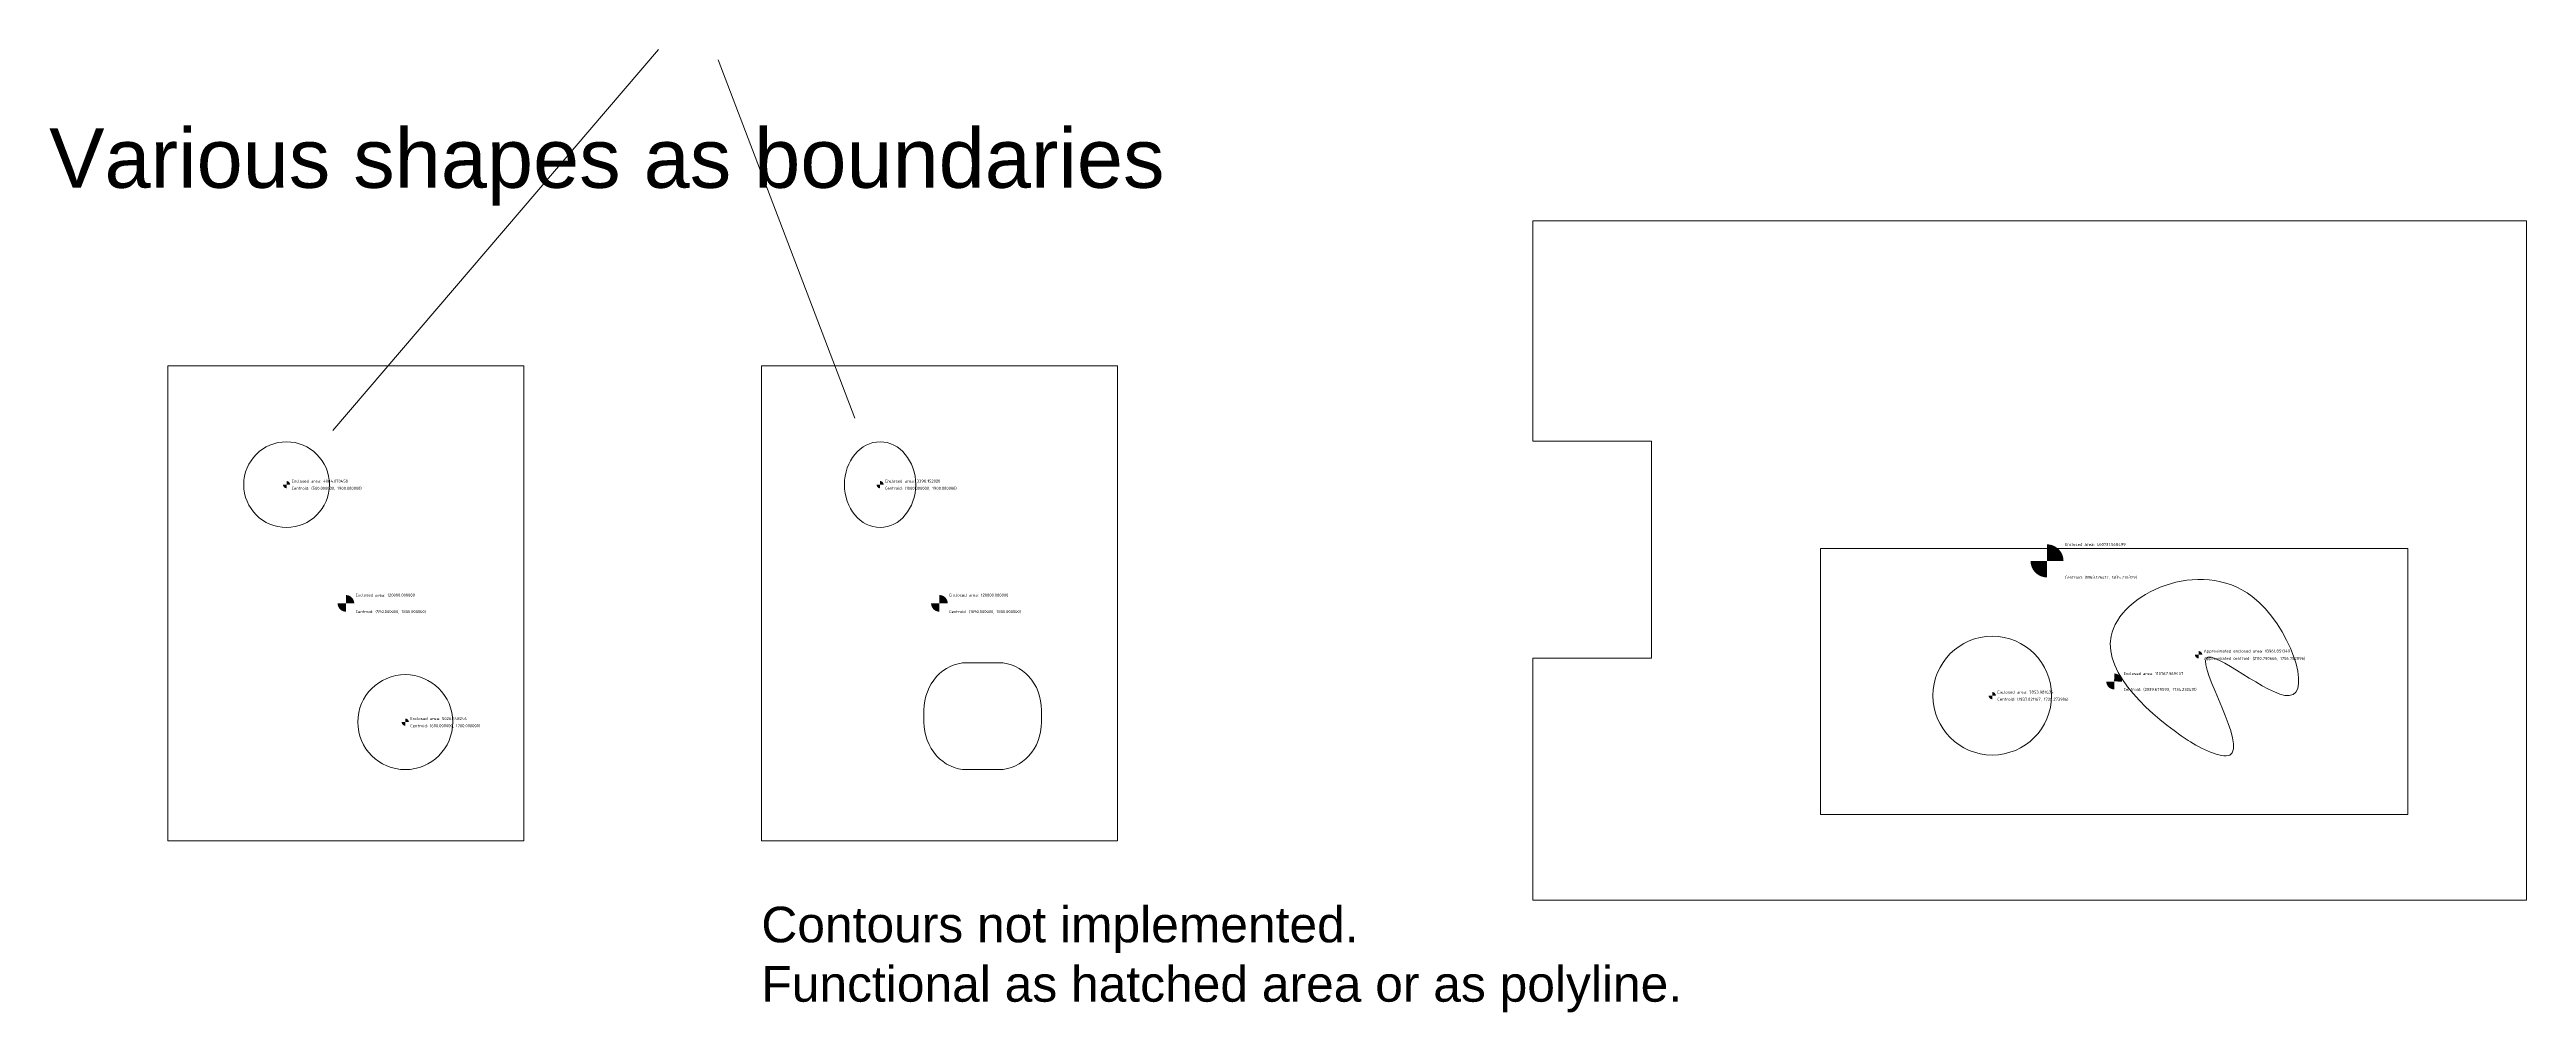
# Model space of a CAD drawing. Header units: millimetres. Extents: x 300 to 5400, y 194 to 3003.
# Drawn here: x 300 to 2387, y 1455 to 2266 of the extents above; entities that cross this region are included whole.
import ezdxf

# ---------------------------------------------------------------- set-up
doc = ezdxf.new("R2010")
doc.units = ezdxf.units.MM
for name, color, linetype, lineweight, true_color in [('As boundaries', 18, 'Continuous', 15, 0x000000), ('Centroid Examples (empty) ... As area centroid (empty) ... As arc segments (78)', 3, 'Continuous', 15, 0x00ff00), ('Centroid Examples (empty) ... As wire centroid (63) ... Multiple selection', 4, 'Continuous', 15, 0x00ffff), ('Text', 18, 'Continuous', 15, 0x000000)]:
    doc.layers.add(name, color=color, linetype=linetype, lineweight=lineweight, true_color=true_color)
doc.styles.add('textstyle24', font='arial.ttf')
doc.styles.add('textstyle28', font='arial.ttf')
doc.styles.add('textstyle62', font='')
doc.styles.add('textstyle63', font='')
doc.styles.add('textstyle64', font='')
doc.styles.add('textstyle65', font='')
doc.styles.add('textstyle66', font='')
doc.styles.add('textstyle67', font='')
doc.styles.add('textstyle68', font='')
doc.styles.add('textstyle69', font='')
doc.styles.add('textstyle70', font='')
doc.styles.add('textstyle71', font='')
doc.styles.add('textstyle72', font='')
doc.styles.add('textstyle73', font='')
doc.styles.add('textstyle74', font='')
doc.styles.add('textstyle75', font='')
doc.styles.add('textstyle76', font='')
doc.styles.add('textstyle77', font='')
doc.styles.add('textstyle78', font='')
doc.styles.add('textstyle79', font='')
doc.styles.get('textstyle62').set_extended_font_data('ISOCP')
doc.styles.get('textstyle63').set_extended_font_data('ISOCP')
doc.styles.get('textstyle64').set_extended_font_data('ISOCP')
doc.styles.get('textstyle65').set_extended_font_data('ISOCP')
doc.styles.get('textstyle66').set_extended_font_data('ISOCP')
doc.styles.get('textstyle67').set_extended_font_data('ISOCP')
doc.styles.get('textstyle68').set_extended_font_data('ISOCP')
doc.styles.get('textstyle69').set_extended_font_data('ISOCP')
doc.styles.get('textstyle70').set_extended_font_data('ISOCP')
doc.styles.get('textstyle71').set_extended_font_data('ISOCP')
doc.styles.get('textstyle72').set_extended_font_data('ISOCP')
doc.styles.get('textstyle73').set_extended_font_data('ISOCP')
doc.styles.get('textstyle74').set_extended_font_data('ISOCP')
doc.styles.get('textstyle75').set_extended_font_data('ISOCP')
doc.styles.get('textstyle76').set_extended_font_data('ISOCP')
doc.styles.get('textstyle77').set_extended_font_data('ISOCP')
doc.styles.get('textstyle78').set_extended_font_data('ISOCP')
doc.styles.get('textstyle79').set_extended_font_data('ISOCP')

msp = doc.modelspace()

# ---------------------------------------------------------------- linework, layer by layer
at = {"layer": 'As boundaries', "color": 30, "true_color": 0xff7f00}
for p, q in [((1073, 1750), (1100, 1750)), ((1037, 1700), (1037, 1710)), ((1136, 1710), (1136, 1700)), ((1100, 1660), (1073, 1660))]:
    msp.add_line(p, q, dxfattribs=at)
at = {"layer": 'As boundaries', "flags": 128}
for points in [[(1550, 1936.6), (1650, 1936.6), (1650, 1753.9), (1550, 1753.9), (1550, 1550), (2387, 1550), (2387, 2122.3), (1550, 2122.3)], [(400, 2000), (700, 2000), (700, 1600), (400, 1600)], [(900, 2000), (1200, 2000), (1200, 1600), (900, 1600)], [(1792.3, 1846.2), (2287, 1846.2), (2287, 1622.3), (1792.3, 1622.3)]]:
    msp.add_lwpolyline(points, close=True, dxfattribs=at)
at = {"layer": 'As boundaries'}
for centre, radius in [((500, 1900), 36.1), ((1937, 1722.3), 50), ((600, 1700), 40)]:
    msp.add_circle(centre, radius, dxfattribs=at)
msp.add_ellipse((1000, 1900), major_axis=(0, 36.1), ratio=0.83205, dxfattribs=at)
at = {"layer": 'As boundaries', "color": 30, "true_color": 0xff7f00}
for centre, start_param, end_param in [((1073, 1710), 0, 1.570796), ((1100, 1710), 4.712389, 6.283185), ((1073, 1700), 1.570796, 3.141593), ((1100, 1700), 3.141593, 4.712389)]:
    msp.add_ellipse(centre, major_axis=(0, 40), ratio=0.9, start_param=start_param, end_param=end_param, dxfattribs=at)
at = {"layer": 'As boundaries'}
msp.add_open_spline([(2102, 1684.6), (2071.6, 1704.6), (1984.4, 1780.9), (2160.7, 1861.8), (2223.8, 1674), (2072.7, 1805.9), (2170.7, 1649.8), (2112.3, 1677.8), (2102, 1684.6)], degree=3, knots=[0, 0, 0, 0, 109.097627, 232.560971, 321.716825, 398.19226, 482.120927, 519.266046, 519.266046, 519.266046, 519.266046], dxfattribs=at)
at = {"layer": 'Centroid Examples (empty) ... As area centroid (empty) ... As arc segments (78)', "color": 73, "true_color": 0x9bdc70, "flags": 128}
for points in [[(497, 1900, 0, 0, 1), (503, 1900, 0, 0, 0), (501.5, 1900, 3.03, 3.03, 0.414214), (500, 1901.5, 0, 0, 0), (500, 1898.5, 3.03, 3.03, -0.414214), (498.5, 1900, 0, 0, 0), (497, 1900, 0, 0, -1), (503, 1900, 0, 0, 0)], [(997, 1900, 0, 0, 1), (1003, 1900, 0, 0, 0), (1001.5, 1900, 3.03, 3.03, 0.414214), (1000, 1901.5, 0, 0, 0), (1000, 1898.5, 3.03, 3.03, -0.414214), (998.5, 1900, 0, 0, 0), (997, 1900, 0, 0, -1), (1003, 1900, 0, 0, 0)], [(1969.3, 1835.8, 0, 0, 1), (1997, 1835.8, 0, 0, 0), (1990, 1835.8, 14, 14, 0.414214), (1983.1, 1842.7, 0, 0, 0), (1983.1, 1828.9, 14, 14, -0.414214), (1976.2, 1835.8, 0, 0, 0), (1969.3, 1835.8, 0, 0, -1), (1997, 1835.8, 0, 0, 0)], [(543.1, 1800, 0, 0, 1), (556.9, 1800, 0, 0, 0), (553.5, 1800, 7, 7, 0.414214), (550, 1803.5, 0, 0, 0), (550, 1796.5, 7, 7, -0.414214), (546.5, 1800, 0, 0, 0), (543.1, 1800, 0, 0, -1), (556.9, 1800, 0, 0, 0)], [(1043.1, 1800, 0, 0, 1), (1056.9, 1800, 0, 0, 0), (1053.5, 1800, 7, 7, 0.414214), (1050, 1803.5, 0, 0, 0), (1050, 1796.5, 7, 7, -0.414214), (1046.5, 1800, 0, 0, 0), (1043.1, 1800, 0, 0, -1), (1056.9, 1800, 0, 0, 0)], [(2107.7, 1756.8, 0, 0, 1), (2113.9, 1756.8, 0, 0, 0), (2112.3, 1756.8, 3.1, 3.1, 0.414214), (2110.8, 1758.3, 0, 0, 0), (2110.8, 1755.2, 3.1, 3.1, -0.414214), (2109.3, 1756.8, 0, 0, 0), (2107.7, 1756.8, 0, 0, -1), (2113.9, 1756.8, 0, 0, 0)], [(2033, 1734.2, 0, 0, 1), (2046.3, 1734.2, 0, 0, 0), (2043, 1734.2, 6.72, 6.72, 0.414214), (2039.7, 1737.6, 0, 0, 0), (2039.7, 1730.9, 6.72, 6.72, -0.414214), (2036.4, 1734.2, 0, 0, 0), (2033, 1734.2, 0, 0, -1), (2046.3, 1734.2, 0, 0, 0)], [(1934, 1722.3, 0, 0, 1), (1940, 1722.3, 0, 0, 0), (1938.5, 1722.3, 3.03, 3.03, 0.414214), (1937, 1723.8, 0, 0, 0), (1937, 1720.8, 3.03, 3.03, -0.414214), (1935.5, 1722.3, 0, 0, 0), (1934, 1722.3, 0, 0, -1), (1940, 1722.3, 0, 0, 0)], [(597, 1700, 0, 0, 1), (603, 1700, 0, 0, 0), (601.5, 1700, 3.03, 3.03, 0.414214), (600, 1701.5, 0, 0, 0), (600, 1698.5, 3.03, 3.03, -0.414214), (598.5, 1700, 0, 0, 0), (597, 1700, 0, 0, -1), (603, 1700, 0, 0, 0)]]:
    msp.add_lwpolyline(points, format="xyseb", dxfattribs=at)
at = {"layer": 'Centroid Examples (empty) ... As wire centroid (63) ... Multiple selection', "color": 3, "true_color": 0x00ff00}
for p, q in [((813.3, 2266.5), (539, 1945.6)), ((863.6, 2257.7), (978.6, 1956.1))]:
    msp.add_line(p, q, dxfattribs=at)

# ---------------------------------------------------------------- texts
at = {"layer": 'Centroid Examples (empty) ... As area centroid (empty) ... As arc segments (78)', "color": 73, "true_color": 0x9bdc70, "char_height": 2.5, "attachment_point": 1}
for s, insert, style in [('Enclosed area: 4084.070450', (504.2, 1904.2), 'textstyle62'), ('Enclosed area: 3398.152020', (1004.2, 1904.2), 'textstyle68'), ('Centroid: (500.000000, 1900.000000)', (504.2, 1898.2), 'textstyle63'), ('Centroid: (1000.000000, 1900.000000)', (1004.2, 1898.2), 'textstyle69'), ('Enclosed area: 460731.568499', (1998.2, 1850.9), 'textstyle72'), ('Centroid: (1983.126417, 1835.776329)', (1998.2, 1823.2), 'textstyle73'), ('Enclosed area: 120000.000000', (558.2, 1808.2), 'textstyle64'), ('Centroid: (550.000000, 1800.000000)', (558.2, 1794.3), 'textstyle65'), ('Enclosed area: 120000.000000', (1058.2, 1808.2), 'textstyle70'), ('Centroid: (1050.000000, 1800.000000)', (1058.2, 1794.3), 'textstyle71'), ('Approximated enclosed area: 13961.851349', (2115.1, 1761.1), 'textstyle76'), ('Approximated centroid: (2110.790666, 1756.752896)', (2115.1, 1754.9), 'textstyle77'), ('Enclosed area: 110767.969437', (2047.6, 1742.1), 'textstyle78'), ('Enclosed area: 7853.981634', (1941.3, 1726.5), 'textstyle74'), ('Centroid: (1937.021167, 1722.273906)', (1941.3, 1720.5), 'textstyle75'), ('Centroid: (2039.679593, 1734.232410)', (2047.6, 1728.8), 'textstyle79'), ('Enclosed area: 5026.548246', (604.2, 1704.2), 'textstyle66'), ('Centroid: (600.000000, 1700.000000)', (604.2, 1698.2), 'textstyle67')]:
    msp.add_mtext(s, dxfattribs=dict(at, insert=insert, style=style))
at = {"layer": 'Text', "insert": (300, 2200), "char_height": 50, "attachment_point": 1, "style": 'textstyle24'}
msp.add_mtext('Various shapes as boundaries', dxfattribs=at)
at = {"layer": 'Text', "color": 30, "true_color": 0xff7f00, "insert": (900, 1500), "char_height": 30, "attachment_point": 4, "style": 'textstyle28'}
msp.add_mtext('Contours not implemented.\\PFunctional as hatched area or as polyline.', dxfattribs=at)

doc.saveas('drawing.dxf')
